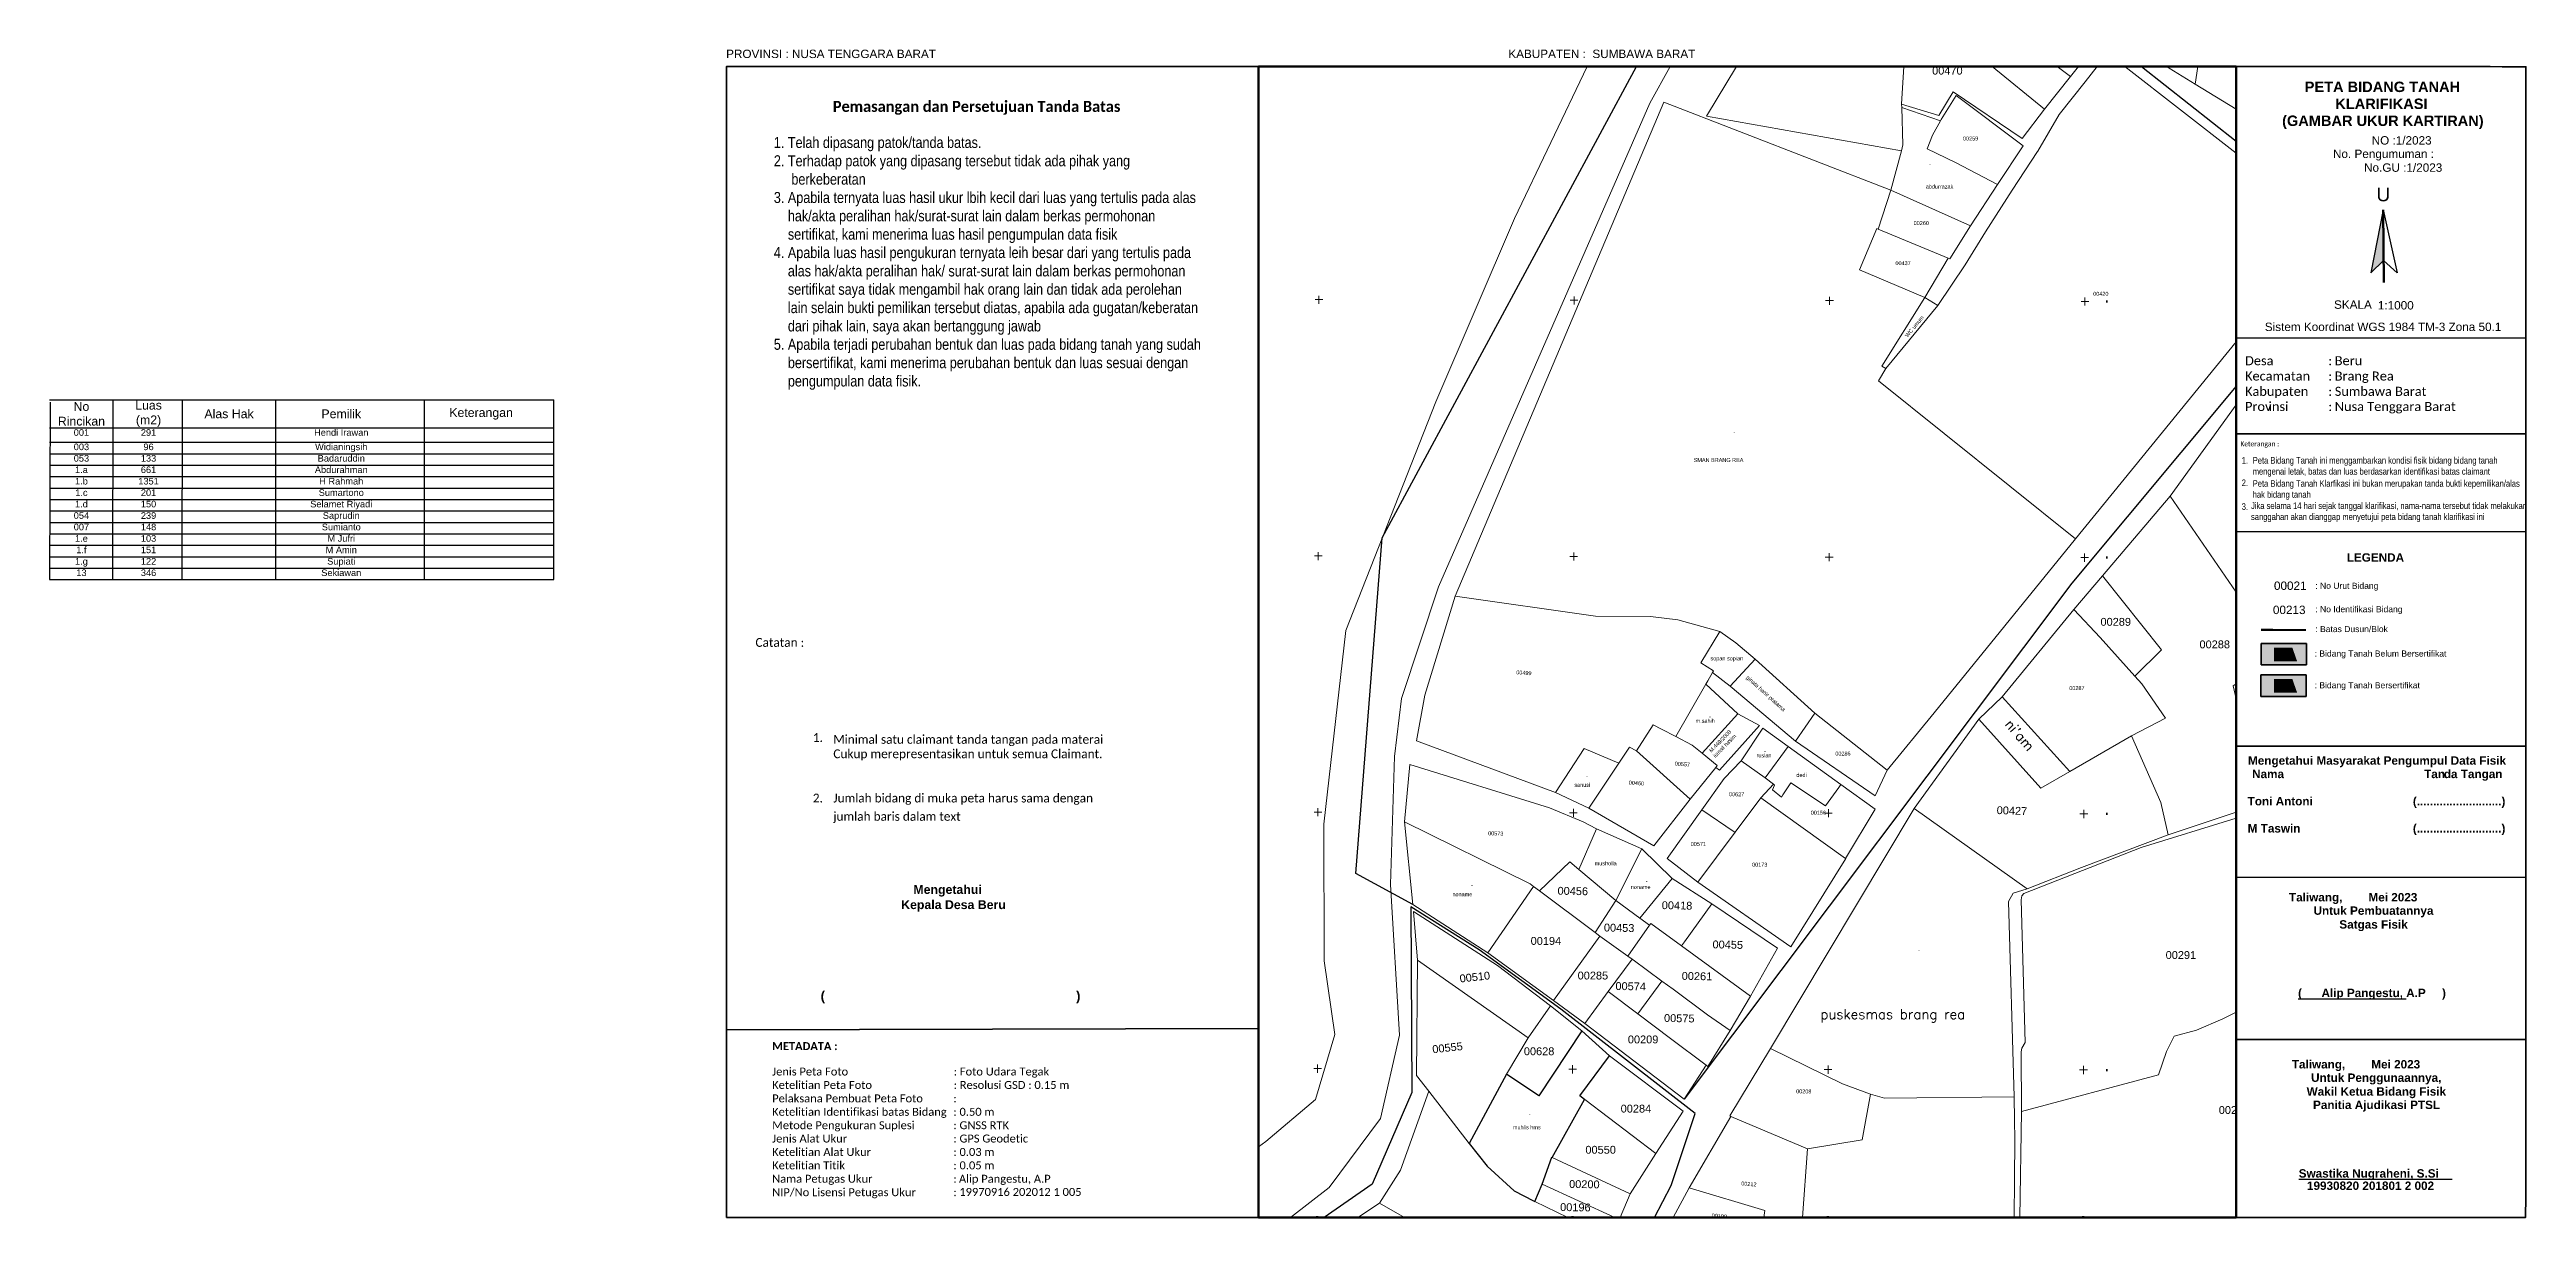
# Paper-space layout 'PB A3' of a CAD drawing. Header units: metres. Extents: x -154 to 409, y 0 to 265.
# The model-space entities are those that its viewports show. They can reach past a viewport. Long polylines and large blocks are cut down to what shows.
import ezdxf
from ezdxf.enums import TextEntityAlignment as Align

# ---------------------------------------------------------------- set-up
doc = ezdxf.new("R2010")
doc.units = ezdxf.units.M
doc.header["$MEASUREMENT"] = 0
for name, color, linetype in [('020100', 7, 'Continuous'), ('030100', 160, 'Continuous'), ('040100', 20, 'Continuous'), ('080201', 7, 'Continuous'), ('Bidang sudah ada Hak', 200, 'Continuous'), ('BINGKAI', 7, 'Continuous'), ('Layers', 7, 'Continuous'), ('Other', 7, 'Continuous'), ('tn_lai', 7, 'Continuous'), ('tn_rincikan', 7, 'Continuous')]:
    doc.layers.add(name, color=color, linetype=linetype)
doc.styles.add('10', font='arialbd.ttf', dxfattribs={"height": 1})
doc.styles.add('11', font='arial.ttf', dxfattribs={"height": 1})
doc.styles.add('12', font='arial.ttf', dxfattribs={"height": 1})
doc.styles.add('138', font='calibri.ttf', dxfattribs={"height": 1})
doc.styles.add('14', font='arial.ttf', dxfattribs={"height": 1})
doc.styles.add('140', font='calibri.ttf', dxfattribs={"height": 1})
doc.styles.add('142', font='calibri.ttf', dxfattribs={"height": 1})
doc.styles.add('143', font='calibri.ttf', dxfattribs={"height": 1})
doc.styles.add('146', font='calibri.ttf', dxfattribs={"height": 1})
doc.styles.add('148', font='calibri.ttf', dxfattribs={"height": 1})
doc.styles.add('15', font='arial.ttf', dxfattribs={"height": 1})
doc.styles.add('150', font='calibri.ttf', dxfattribs={"height": 1})
doc.styles.add('155', font='arial.ttf', dxfattribs={"height": 1})
doc.styles.add('156', font='arial.ttf', dxfattribs={"height": 1})
doc.styles.add('157', font='arial.ttf', dxfattribs={"height": 1})
doc.styles.add('158', font='arial.ttf', dxfattribs={"height": 1})
doc.styles.add('159', font='arialbd.ttf', dxfattribs={"height": 1})
doc.styles.add('16', font='arial.ttf', dxfattribs={"height": 1})
doc.styles.add('160', font='arialbd.ttf', dxfattribs={"height": 1})
doc.styles.add('161', font='arialbd.ttf', dxfattribs={"height": 1})
doc.styles.add('162', font='arialbd.ttf', dxfattribs={"height": 1})
doc.styles.add('163', font='arialbd.ttf', dxfattribs={"height": 1})
doc.styles.add('164', font='arialbd.ttf', dxfattribs={"height": 1})
doc.styles.add('165', font='arialbd.ttf', dxfattribs={"height": 1})
doc.styles.add('168', font='arialbd.ttf', dxfattribs={"height": 1})
doc.styles.add('169', font='arialbd.ttf', dxfattribs={"height": 1})
doc.styles.add('170', font='arialbd.ttf', dxfattribs={"height": 1})
doc.styles.add('171', font='arialbd.ttf', dxfattribs={"height": 1})
doc.styles.add('172', font='arialbd.ttf', dxfattribs={"height": 1})
doc.styles.add('173', font='arialbd.ttf', dxfattribs={"height": 1})
doc.styles.add('174', font='arialbd.ttf', dxfattribs={"height": 1})
doc.styles.add('175', font='calibrib.ttf', dxfattribs={"height": 1})
doc.styles.add('177', font='calibri.ttf', dxfattribs={"height": 1})
doc.styles.add('182', font='calibri.ttf', dxfattribs={"height": 1})
doc.styles.add('184', font='calibri.ttf', dxfattribs={"height": 1})
doc.styles.add('188', font='calibri.ttf', dxfattribs={"height": 1})
doc.styles.add('190', font='calibri.ttf', dxfattribs={"height": 1})
doc.styles.add('193', font='calibri.ttf', dxfattribs={"height": 1})
doc.styles.add('195', font='calibri.ttf', dxfattribs={"height": 1})
doc.styles.add('197', font='calibri.ttf', dxfattribs={"height": 1})
doc.styles.add('199', font='calibri.ttf', dxfattribs={"height": 1})
doc.styles.add('202', font='calibri.ttf', dxfattribs={"height": 1})
doc.styles.add('203', font='calibri.ttf', dxfattribs={"height": 1})
doc.styles.add('205', font='calibri.ttf', dxfattribs={"height": 1})
doc.styles.add('210', font='calibri.ttf', dxfattribs={"height": 1})
doc.styles.add('212', font='calibri.ttf', dxfattribs={"height": 1})
doc.styles.add('216', font='calibri.ttf', dxfattribs={"height": 1})
doc.styles.add('218', font='calibri.ttf', dxfattribs={"height": 1})
doc.styles.add('223', font='calibri.ttf', dxfattribs={"height": 1})
doc.styles.add('225', font='calibri.ttf', dxfattribs={"height": 1})
doc.styles.add('229', font='calibri.ttf', dxfattribs={"height": 1})
doc.styles.add('231', font='calibri.ttf', dxfattribs={"height": 1})
doc.styles.add('233', font='calibri.ttf', dxfattribs={"height": 1})
doc.styles.add('237', font='calibri.ttf', dxfattribs={"height": 1})
doc.styles.add('24', font='calibri.ttf', dxfattribs={"height": 1})
doc.styles.add('240', font='arialbd.ttf', dxfattribs={"height": 1})
doc.styles.add('242', font='arialbd.ttf', dxfattribs={"height": 1})
doc.styles.add('243', font='arialbd.ttf', dxfattribs={"height": 1})
doc.styles.add('27', font='calibri.ttf', dxfattribs={"height": 1})
doc.styles.add('29', font='calibri.ttf', dxfattribs={"height": 1})
doc.styles.add('31', font='calibri.ttf', dxfattribs={"height": 1})
doc.styles.add('33', font='calibri.ttf', dxfattribs={"height": 1})
doc.styles.add('35', font='calibri.ttf', dxfattribs={"height": 1})
doc.styles.add('37', font='calibri.ttf', dxfattribs={"height": 1})
doc.styles.add('39', font='calibri.ttf', dxfattribs={"height": 1})
doc.styles.add('41', font='calibri.ttf', dxfattribs={"height": 1})
doc.styles.add('43', font='calibri.ttf', dxfattribs={"height": 1})
doc.styles.add('44', font='calibri.ttf', dxfattribs={"height": 1})
doc.styles.add('47', font='calibri.ttf', dxfattribs={"height": 1})
doc.styles.add('49', font='calibri.ttf', dxfattribs={"height": 1})
doc.styles.add('51', font='calibri.ttf', dxfattribs={"height": 1})
doc.styles.add('8', font='arialbd.ttf', dxfattribs={"height": 1})
doc.styles.add('83', font='arial.ttf', dxfattribs={"height": 1})
doc.styles.add('84', font='arial.ttf', dxfattribs={"height": 1})
doc.styles.add('85', font='arialbd.ttf', dxfattribs={"height": 1})
doc.styles.add('86', font='arial.ttf', dxfattribs={"height": 1})
doc.styles.add('87', font='arial.ttf', dxfattribs={"height": 1})
doc.styles.add('88', font='arial.ttf', dxfattribs={"height": 1})
doc.styles.add('89', font='arial.ttf', dxfattribs={"height": 1})
doc.styles.add('9', font='arialbd.ttf', dxfattribs={"height": 1})
doc.styles.add('90', font='arialbd.ttf', dxfattribs={"height": 1})
doc.styles.add('91', font='arialbd.ttf', dxfattribs={"height": 1})
doc.styles.add('92', font='arialbd.ttf', dxfattribs={"height": 1})
doc.styles.add('93', font='arialbd.ttf', dxfattribs={"height": 1})
doc.styles.add('94', font='calibrib.ttf', dxfattribs={"height": 1})
doc.styles.add('romanc', font='romanc.shx')
doc.styles.get("Standard").update_dxf_attribs({"font": 'arial.ttf'})
doc.styles.add('STYLE5', font='arial.ttf')

psp = doc.layouts.new('PB A3')

# ---------------------------------------------------------------- texts
at = {"oblique": 0, "width": 1.015632}
for s, height, style, p in [('Kecamatan', 2.058, '31', (344.85, 190.19)), ('Desa', 2.058, '24', (344.85, 193.67)), (':', 2.06, '27', (363.77, 193.67)), (':', 2.06, '33', (363.77, 190.19)), ('Beru', 2.058, '29', (365.22, 193.67)), ('Brang Rea', 2.058, '35', (365.22, 190.19)), ('Kabupaten', 2.058, '37', (344.85, 186.71)), (':', 2.06, '39', (363.77, 186.71)), ('Sumbawa Barat', 2.0576, '41', (365.22, 186.71)), ('Prov', 2.058, '43', (344.85, 183.27)), ('insi', 2.058, '44', (350.21, 183.27)), (':', 2.06, '47', (363.77, 183.27)), ('Nusa Tenggara Barat', 2.0576, '49', (365.22, 183.27))]:
    psp.add_text(s, height=height, dxfattribs=dict(at, style=style)).set_placement(p)
for s, insert, char_height, width, attachment_point in [('{\\fArial Narrow|b0|i0|c0|p34;1. Telah dipasang patok/tanda batas.\\P2. Terhadap patok yang dipasang tersebut tidak ada pihak yang  \\P     berkeberatan\\P3. Apabila ternyata luas hasil ukur lbih kecil dari luas yang tertulis pada alas \\P    hak/akta peralihan hak/surat-surat lain dalam berkas permohonan    \\P    sertifikat, kami menerima luas hasil pengumpulan data fisik\\P4. Apabila luas hasil pengukuran ternyata leih besar dari yang tertulis pada \\P    alas hak/akta peralihan hak/ surat-surat lain dalam berkas permohonan \\P    sertifikat saya tidak mengambil hak orang lain dan tidak ada perolehan \\P    lain selain bukti pemilikan tersebut diatas, apabila ada gugatan/keberatan \\P    dari pihak lain, saya akan bertanggung jawab\\P5. Apabila terjadi perubahan bentuk dan luas pada bidang tanah yang sudah \\P    bersertifikat, kami menerima perubahan bentuk dan luas sesuai dengan \\P    pengumpulan data fisik.\\P  }', (10.8, 245.52), 2.5, 97.3877, 1), ('No Rincikan', (-146.42, 182.62), 2, 14.0698, 5), ('Luas\\P(m2)', (-131.18, 182.62), 2, 15.6295, 5), ('Alas Hak', (-112.9, 182.62), 2, 20.1179, 5), ('Pemilik', (-87.42, 182.62), 2, 30.0529, 5), ('Keterangan', (-55.67, 182.62), 2, 32.6446, 5), ('001', (-146.42, 179.14), 1.5, 13.8698, 2), ('003', (-146.42, 175.88), 1.5, 13.8698, 2), ('291', (-131.18, 179.14), 1.5, 15.4295, 2), ('96', (-131.18, 175.88), 1.5, 15.4295, 2), ('Hendi Irawan', (-87.42, 179.14), 1.5, 29.8529, 2), ('Widianingsih', (-87.42, 175.88), 1.5, 29.8529, 2), ('053', (-146.42, 173.28), 1.5, 13.8698, 2), ('1.a', (-146.42, 170.68), 1.5, 13.8698, 2), ('661', (-131.18, 170.68), 1.5, 15.4295, 2), ('133', (-131.18, 173.28), 1.5, 15.4295, 2), ('Abdurahman', (-87.42, 170.68), 1.5, 29.8529, 2), ('Badaruddin', (-87.42, 173.28), 1.5, 29.8529, 2), ('{\\fArial Narrow|b0|i0|c0|p34;1.}', (344.1, 172.81), 1.5, 62.798, 1), ('{\\fArial Narrow|b0|i0|c0|p34;Peta Bidang Tanah ini menggambarkan kondisi fisik bidang bidang tanah mengenai letak, batas dan luas berdasarkan identifikasi batas claimant  }', (346.59, 172.81), 1.5, 62.798, 1), ('1.b', (-146.42, 168.08), 1.5, 13.8698, 2), ('1.c', (-146.42, 165.48), 1.5, 13.8698, 2), ('1351', (-131.18, 168.08), 1.5, 15.4295, 2), ('201', (-131.18, 165.48), 1.5, 15.4295, 2), ('Sumartono', (-87.42, 165.48), 1.5, 29.8529, 2), ('H Rahmah', (-87.42, 168.08), 1.5, 29.8529, 2), ('{\\fArial Narrow|b0|i0|c0|p34;2.}', (344.1, 167.71), 1.5, 62.798, 1), ('{\\fArial Narrow|b0|i0|c0|p34;Peta Bidang Tanah Klarfikasi ini bukan merupakan tanda bukti kepemilikan/alas hak bidang tanah }', (346.59, 167.56), 1.5, 62.798, 1), ('054', (-146.42, 160.28), 1.5, 13.8698, 2), ('007', (-146.42, 157.68), 1.5, 13.8698, 2), ('1.d', (-146.42, 162.88), 1.5, 13.8698, 2), ('239', (-131.18, 160.28), 1.5, 15.4295, 2), ('150', (-131.18, 162.88), 1.5, 15.4295, 2), ('148', (-131.18, 157.68), 1.5, 15.4295, 2), ('Selamet Riyadi', (-87.42, 162.88), 1.5, 29.8529, 2), ('Sumianto', (-87.42, 157.68), 1.5, 29.8529, 2), ('Saprudin', (-87.42, 160.28), 1.5, 29.8529, 2), ('{\\fArial Narrow|b0|i0|c0|p34;3.}', (344.1, 162.31), 1.5, 62.798, 1), ('{\\fArial Narrow|b0|i0|c0|p34;Jika selama 14 hari sejak tanggal klarifikasi, nama-nama tersebut tidak melakukan sanggahan akan dianggap menyetujui peta bidang tanah klarifikasi ini}', (346.21, 162.51), 1.5, 62.798, 1), ('1.e', (-146.42, 155.08), 1.5, 13.8698, 2), ('1.f', (-146.42, 152.48), 1.5, 13.8698, 2), ('103', (-131.18, 155.08), 1.5, 15.4295, 2), ('151', (-131.18, 152.48), 1.5, 15.4295, 2), ('M Amin', (-87.42, 152.48), 1.5, 29.8529, 2), ('M Jufri', (-87.42, 155.08), 1.5, 29.8529, 2), ('1.g', (-146.42, 149.88), 1.5, 13.8698, 2), ('13', (-146.42, 147.28), 1.5, 13.8698, 2), ('346', (-131.18, 147.28), 1.5, 15.4295, 2), ('122', (-131.18, 149.88), 1.5, 15.4295, 2), ('Sekiawan', (-87.42, 147.28), 1.5, 29.8529, 2), ('Supiati', (-87.42, 149.88), 1.5, 29.8529, 2)]:
    psp.add_mtext(s, dxfattribs=dict(insert=insert, char_height=char_height, width=width, attachment_point=attachment_point))
at = {"layer": 'Other', "oblique": 0}
for s, height, style, width, p in [('PROVINSI : NUSA TENGGARA BARAT', 1.906, '155', 1.000029, (-0.03, 263.44)), ('KABUPATEN :  SUMBAWA BARAT', 1.906, '156', 1.000029, (177.58, 263.44)), ('Pemasangan dan Persetujuan Tanda Batas', 2.5, '94', 0.96237, (24.2, 251.21)), ('PETA BIDANG TANAH ', 2.3681, '8', 1.000029, (358.4, 255.72)), ('KLARIFIKASI ', 2.3681, '9', 1.000029, (365.34, 251.87)), ('(GAMBAR UKUR KARTIRAN)', 2.3681, '10', 1.000029, (353.27, 248.02)), ('No. Pengumuman : ', 1.906, '15', 1.000029, (364.82, 240.74)), ('NO :1/2023 ', 1.906, '14', 1.000029, (373.6, 243.79)), ('No.GU :1/2023', 1.906, '16', 1.000029, (371.88, 237.61)), ('SKALA', 1.906, '12', 1.000029, (365.06, 206.49)), ('1:1000', 1.906, '11', 1.000029, (375.01, 206.33)), ('Sistem Koordinat WGS 1984 TM-3 Zona 50.1', 1.906, '84', 1.000029, (349.34, 201.44)), ('Keterangan :', 1.1296, '51', 0.966365, (343.8, 175.25)), ('LEGENDA', 1.906, '85', 1.000029, (367.95, 149.05)), (': No Urut Bidang', 1.3862, '83', 1.000028, (360.81, 142.88)), (': No Identifikasi Bidang', 1.3862, '158', 1.000028, (360.81, 137.56)), ('Catatan :', 2, '138', 0.969864, (6.63, 129.71)), (': Batas Dusun/Blok', 1.3862, '157', 1.000028, (360.81, 133.05)), (': Bidang Tanah Belum Bersertifikat', 1.3862, '88', 1.000028, (360.65, 127.49)), (': Bidang Tanah Bersertifikat', 1.3862, '89', 1.000028, (360.65, 120.29)), ('1.', 2, '140', 0.969864, (19.65, 108.1)), ('Minimal satu claimant tanda tangan pada materai ', 2, '142', 0.969864, (24.31, 107.69)), ('Cukup merepresentasikan untuk semua Claimant.', 2, '143', 0.969864, (24.31, 104.41)), ('Mengetahui Masyarakat Pengumpul Data Fisik', 1.906, '159', 1.000029, (345.53, 102.93)), ('Nama                                           Tan', 1.906, '160', 1.000029, (346.45, 99.88)), ('da Tangan', 1.906, '161', 1.000029, (389.99, 99.88)), ('2.', 2, '146', 0.969864, (19.65, 94.36)), ('Jumlah bidang di muka peta harus sama dengan', 2, '148', 0.969864, (24.31, 94.36)), ('Toni Antoni', 1.906, '162', 1.000029, (345.45, 93.7)), (' (..........................)', 1.906, '163', 1.000029, (382.22, 93.7)), ('jumlah baris dalam text', 2, '150', 0.969864, (24.31, 90.2)), ('M Taswin', 1.906, '164', 1.000029, (345.45, 87.53)), (' (..........................)', 1.906, '165', 1.000029, (382.22, 87.53)), ('Mengetahui ', 2, '90', 1.000029, (42.49, 73.59)), ('Taliwang,        Mei 2023', 1.906, '172', 1.000029, (354.83, 71.88)), ('Kepala Desa Beru', 2, '91', 1.000029, (39.72, 70.14)), ('Untuk Pembuatannya', 1.906, '173', 1.000029, (360.41, 68.84)), ('Satgas Fisik', 1.906, '174', 1.000029, (366.26, 65.71)), ('(                                                 ', 2.137, '92', 1.000029, (21.43, 49.37)), ('                    )', 2.137, '93', 1.000029, (62.83, 49.37)), ('(      Alip Pangestu, A.P     )', 1.906, '240', 1.000029, (356.89, 50.15)), ('METADATA :', 1.803, '175', 1.007756, (10.42, 38.11)), ('Jenis Peta Foto', 1.8031, '177', 1.007756, (10.42, 32.34)), (': Foto Udara Tegak', 1.8031, '182', 1.007756, (51.64, 32.34)), ('Taliwang,        Mei 2023', 1.906, '168', 1.000029, (355.47, 33.94)), ('Ketelitian Peta Foto      ', 1.8031, '184', 1.007756, (10.42, 29.29)), ('Pelaksana Pembuat Peta Foto', 1.8031, '190', 1.007756, (10.42, 26.24)), (': Resolusi GSD : 0.15 m    ', 1.8031, '188', 1.007756, (51.62, 29.29)), ('Wakil Ketua Bidang Fisik', 1.906, '170', 1.000029, (358.84, 27.76)), ('Untuk Penggunaannya,', 1.906, '169', 1.000029, (359.85, 30.89)), ('Ketelitian Identifikasi batas Bidang', 1.8031, '195', 1.007756, (10.42, 23.19)), (': ', 1.803, '193', 1.007756, (51.56, 26.24)), (': 0.50 m', 1.803, '197', 1.007756, (51.56, 23.19)), ('Panitia Ajudikasi PTSL', 1.906, '171', 1.000029, (360.29, 24.72)), ('Jenis Alat Ukur', 1.8031, '205', 1.007756, (10.42, 17.12)), ('Metode Pengukuran Suplesi', 1.8031, '199', 1.007756, (10.42, 20.14)), (': GN', 1.803, '202', 1.007756, (51.56, 20.14)), (': GPS Geodetic', 1.8031, '210', 1.007756, (51.56, 17.12)), ('SS RTK', 1.803, '203', 1.007756, (56.56, 20.14)), ('Ketelitian Alat Ukur', 1.8031, '212', 1.007756, (10.42, 14.07)), ('Ketelitian Titik', 1.8031, '218', 1.007756, (10.42, 11.03)), (': 0.03 m', 1.803, '216', 1.007756, (51.56, 14.07)), (': 0.05 m', 1.803, '223', 1.007756, (51.56, 11.03)), ('Nama Petugas Ukur', 1.8031, '225', 1.007756, (10.42, 7.98)), ('NIP/No Lisensi Petugas Ukur', 1.8031, '233', 1.007756, (10.42, 4.93)), (':', 1.8, '229', 1.007756, (51.56, 7.98)), (': ', 1.803, '237', 1.007756, (51.56, 4.93)), ('Alip Pangestu, A.P', 1.8031, '231', 1.007756, (52.83, 7.98)), ('19970916 202012 1 005', 1.8031, '231', 1.007756, (52.91, 4.99)), ('Swastika Nugraheni, S.Si', 1.906, '242', 1.000029, (357.04, 9.15)), ('19930820 201801 2 002', 1.906, '243', 1.000029, (358.91, 6.35))]:
    psp.add_text(s, height=height, dxfattribs=dict(at, style=style, width=width)).set_placement(p)
at = {"layer": 'Other', "color": 40, "style": '86', "oblique": 0, "width": 1.000029}
psp.add_text('00021', height=1.906, dxfattribs=at).set_placement((351.42, 142.64))
at = {"layer": 'Other', "color": 222, "style": '87', "oblique": 0, "width": 1.000029}
psp.add_text('00213', height=1.906, dxfattribs=at).set_placement((351.18, 137.15))

msp = doc.modelspace()

# ---------------------------------------------------------------- texts
at = {"layer": '080201', "color": 6, "lineweight": 9}
for s, rotation, p in [('00193', 356.66, (354827.63, 534583.34, 55.2)), ('00427', 357.94, (354826.48, 534391.1)), ('00456', 358.8901, (354714.67, 534370.62)), ('00418', 358.85956, (354741.21, 534366.95)), ('00453', 358.8901, (354726.47, 534361.25)), ('00455', 358.85956, (354754.13, 534356.96)), ('00510', 6.28, (354689.85, 534348.73, 58.87)), ('00261', 358.85956, (354746.29, 534348.94)), ('00574', 358.85956, (354729.41, 534346.36)), ('00575', 358.85956, (354741.78, 534338.21)), ('00555', 6.28, (354682.9, 534330.71, 58.87)), ('00200', 359.15681, (354717.62, 534295.94, 58.87)), ('00561', 6.28, (354691.79, 534285.27, 58.87)), ('00196', 359.15681, (354715.33, 534290.06, 58.87))]:
    msp.add_text(s, height=2, rotation=rotation, dxfattribs=at).set_placement(p, align=Align.CENTER)
for s, p in [('00470', (354810.07, 534579.59, 55.2)), ('00289', (354852.94, 534439.19)), ('00288', (354878.15, 534433.45)), ('00194', (354707.84, 534357.91)), ('00291', (354869.53, 534354.32)), ('00285', (354719.8, 534349.09)), ('00628', (354706.11, 534329.8)), ('00209', (354732.59, 534332.82)), ('00284', (354730.76, 534315.19, 58.87)), ('00290', (354883.06, 534314.84)), ('00550', (354721.78, 534304.71, 58.87))]:
    msp.add_text(s, height=2, dxfattribs=at).set_placement(p, align=Align.CENTER)
at = {"layer": '080201', "lineweight": 9}
for s, p in [('00259', (354815.99, 534562.8, 55.2)), ('-', (354805.68, 534556.22)), ('00420', (354849.14, 534523.25)), ('-', (354800.3, 534513.82)), ('-', (354755.81, 534488.02)), ('-', (354754.46, 534430.82)), ('-', (354765.78, 534420.3)), ('00287', (354843.05, 534422.8)), ('-', (354749.61, 534415.57)), ('-', (354754.38, 534409.62)), ('-', (354763.6, 534406.81)), ('00286', (354783.48, 534406.12)), ('-', (354828.92, 534409.51)), ('-', (354718.28, 534400.39)), ('-', (354771.95, 534400.93)), ('00627', (354756.4, 534395.76, 59.93)), ('00156', (354777.22, 534391.07, 59.93)), ('00571', (354746.65, 534383.1, 59.93)), ('-', (354723.53, 534378.38)), ('00173', (354762.28, 534377.83, 59.93)), ('-', (354689.06, 534372.69)), ('-', (354733.46, 534373.61)), ('-', (354802.84, 534355.99)), ('00208', (354773.5, 534320.08)), ('-', (354703.74, 534314.41))]:
    msp.add_text(s, height=1, dxfattribs=at).set_placement(p, align=Align.CENTER)
for s, rotation, p in [('00260', 359.88205, (354803.42, 534541.26, 55.2)), ('00437', 359.88205, (354798.79, 534531.05, 55.2)), ('00499', 355.90567, (354702.2, 534426.72, 61.04)), ('00557', 355.90567, (354742.55, 534403.44, 61.04)), ('00460', 355.90567, (354730.84, 534398.62, 61.04)), ('00573', 358.8901, (354695.06, 534385.78)), ('00212', 355.4212, (354759.49, 534296.5)), ('00199', 355.4212, (354751.95, 534288.33))]:
    msp.add_text(s, height=1, rotation=rotation, dxfattribs=at).set_placement(p, align=Align.CENTER)
at = {"layer": 'tn_lai', "lineweight": 9}
for s, p in [('abdurrazak', (354804.59, 534550.56)), ('SMAN BRANG REA', (354745.48, 534480.91)), ('sopan sopian', (354749.75, 534430.38)), ('m.sahih', (354745.96, 534414.47)), ('ruslan', (354761.48, 534405.65)), ('dedi', (354771.61, 534400.68)), ('sanusi', (354715.09, 534398.16)), ('musholla', (354720.26, 534378.17)), ('noname', (354684.05, 534370.3)), ('noname', (354729.44, 534372.15)), ('muhlis hms', (354699.44, 534310.94))]:
    msp.add_text(s, height=1, dxfattribs=at).set_placement(p)
for s, rotation, p in [('WC umum', 50.66937, (354799.98, 534512.57)), ('ginata hanir pratama', 318.05464, (354758.74, 534425.86)), ('M.449/2008', 45.57396, (354749.97, 534406.8)), ('ismail hasim', 45.57396, (354750.99, 534405.49))]:
    msp.add_text(s, height=1, rotation=rotation, dxfattribs=at).set_placement(p)
msp.add_text('SDN 2 BERU', height=4, dxfattribs=at).set_placement((354900.49, 534464.68), align=Align.CENTER)
at = {"layer": 'tn_lai', "lineweight": 9, "style": 'romanc'}
msp.add_text("ni'am", height=2.5, rotation=310.6216, dxfattribs=at).set_placement((354824.56, 534414.02))
msp.add_text('puskesmas brang rea', height=2.5, dxfattribs=at).set_placement((354777.73, 534338.99))

# ---------------------------------------------------------------- blocks, each defined once
blk = doc.blocks.new('A$C275445B2')
blk.add_hatch(color=256).paths.add_polyline_path([(2.84, 16.52), (0, 2.16), (2.93, 5.01)])
for p, q in [((2.84, 16.52), (0, 2.16)), ((2.84, 16.52), (5.99, 2.16)), ((0, 2.16), (2.87, 4.95)), ((5.99, 2.16), (2.87, 4.95))]:
    blk.add_line(p, q)
at = {"linetype": 'Continuous', "lineweight": 53}
blk.add_line((2.97, 0), (2.84, 16.52), dxfattribs=at)
at = {"color": 7, "style": 'STYLE5'}
blk.add_text('U', height=3.12, dxfattribs=at).set_placement((2.84, 18.43), align=Align.CENTER)

# ---------------------------------------------------------------- linework, layer by layer
at = {"lineweight": 9, "elevation": 58.87}
for points in [[(354716.97, 534335.99), (354724.04, 534329.6)], [(354705, 534292.56), (354704.72, 534292.7), (354699.75, 534295.25), (354692.88, 534301.5), (354688.34, 534307.35)]]:
    msp.add_lwpolyline(points, dxfattribs=at)
at = {"layer": '020100', "lineweight": 9}
for points, elevation in [([(354858.38, 534587), (354866.57, 534581.2)], 55.25), ([(354795.69, 534550.13), (354737.89, 534572.58), (354684.75, 534446.77)], 56.38), ([(354798.35, 534560.14), (354798.75, 534561.66), (354798.5, 534571.17)], 55.2), ([(354798.4, 534572.09), (354798.5, 534571.17)], 55.2), ([(354798.5, 534571.17), (354808.32, 534567.78)], 55.2), ([(354795.69, 534550.13), (354798.35, 534560.14)], 55.2), ([(354794.77, 534402.38), (354806.68, 534417.04), (354842.73, 534461.31)], 54.88), ([(354750.28, 534427.29), (354750.5, 534427.69), (354747.33, 534429.71), (354752.1, 534437.75)], 61.04), ([(354761.13, 534430.65), (354756.2, 534434.88), (354752.1, 534437.75)], 56.38), ([(354748.55, 534424.29), (354749.05, 534425.16), (354750.28, 534427.29)], 61.04), ([(354754.79, 534423.8), (354750.28, 534427.29)], 56.38), ([(354761.13, 534430.65), (354754.79, 534423.8)], 56.38), ([(354761.13, 534430.65), (354776.32, 534416.96)], 58.17), ([(354740.89, 534410.96), (354748.55, 534424.29)], 61.04), ([(354756.72, 534416.72), (354748.55, 534424.29)], 61.04), ([(354771.39, 534409.82), (354754.79, 534423.8)], 58.17), ([(354747.62, 534406.74), (354756.72, 534416.72)], 59.99), ([(354756.72, 534416.72), (354762.23, 534413.76), (354752.03, 534402.44), (354751.08, 534403.12)], 59.99), ([(354757.54, 534404.8), (354763.09, 534413.08), (354769.51, 534408.43)], 59.93), ([(354726.43, 534404.18), (354717.57, 534407.96), (354710.32, 534396.76)], 61.04), ([(354769.51, 534408.43), (354763.63, 534400.46)], 59.93), ([(354769.51, 534408.43), (354782.96, 534398.74)], 59.93), ([(354763.63, 534400.46), (354757.54, 534404.8)], 59.93), ([(354765.76, 534398.86), (354763.63, 534400.46)], 59.93), ([(354718.78, 534392.72), (354710.32, 534396.76)], 61.04), ([(354732.28, 534382.4), (354720.72, 534387.46)], 59.69), ([(354732.28, 534382.4), (354725.68, 534369.19)], 59.69), ([(354732.28, 534382.4), (354739.99, 534374.8)], 59.69)]:
    msp.add_lwpolyline(points, dxfattribs=dict(at, elevation=elevation))
for points in [[(354804.29, 534522.8), (354793.37, 534505.33), (354794.44, 534504.72)], [(354807.6, 534520.73), (354804.29, 534522.8)], [(354866.83, 534472.23), (354899.02, 534516.81)], [(354818.09, 534415.39), (354824.01, 534421.07)], [(354671.87, 534389.27), (354673.95, 534368.2), (354693.08, 534355.9)], [(354801.6, 534392.67), (354765.04, 534331.51)], [(354801.6, 534392.67), (354765.04, 534331.51)], [(354827.06, 534319.18), (354825.65, 534368.99), (354826.84, 534371.11), (354830.35, 534372.22)], [(354728.74, 534355.02), (354729.78, 534354.29)], [(354827.06, 534319.18), (354794.03, 534318.84), (354790.52, 534319.9)], [(354835.47, 534259.4), (354833.58, 534263.57), (354828.22, 534275.48), (354826.63, 534278.15), (354826.41, 534279.4), (354827.03, 534281.42), (354827.1, 534286.04), (354827.12, 534298.13), (354827.22, 534308.22), (354827.14, 534313.35), (354827.06, 534319.18)]]:
    msp.add_lwpolyline(points, dxfattribs=at)
at = {"layer": '030100', "lineweight": 9}
for points in [[(354756.07, 534664.67), (354723.49, 534592.36), (354699.87, 534542.93), (354679.78, 534496.27), (354656.86, 534437.96), (354651.3, 534388.69), (354651.37, 534353.81), (354654.13, 534335.06), (354649.16, 534318.54), (354636.52, 534307.8), (354614.46, 534291.6), (354563.96, 534272), (354527.69, 534256.73)], [(354780.98, 534650.52), (354752.34, 534605.05), (354734.31, 534572.27), (354680.51, 534449.12), (354671.06, 534420.64), (354669.26, 534405.91), (354668.23, 534373.26), (354670.53, 534334.88), (354665.76, 534313.71), (354652.69, 534296.1), (354634.74, 534282.25), (354589.39, 534258.72), (354535.51, 534238.53)]]:
    msp.add_lwpolyline(points, dxfattribs=at)
at = {"layer": '040100'}
msp.add_lwpolyline([(354673.95, 534368.2), (354659.41, 534376.1), (354666.15, 534461.57), (354737.71, 534594.22), (354775.22, 534658.77), (354811.77, 534631.53), (354822.93, 534614.25), (354850.98, 534588.39), (354911.22, 534540.74), (354907.22, 534528.53), (354841.78, 534450.01), (354743.05, 534318.6)], dxfattribs=at)
msp.add_lwpolyline([(354717.65, 534318.56), (354716.45, 534319.47), (354724.04, 534329.6), (354716.97, 534335.99), (354706.03, 534319.42), (354697.77, 534324.93), (354688.34, 534307.35), (354692.88, 534301.5), (354699.75, 534295.25), (354704.72, 534292.7), (354705, 534292.56), (354706.85, 534296.93), (354709.34, 534303.81), (354709.45, 534303.76)], close=True, dxfattribs=at)
at = {"layer": 'Bidang sudah ada Hak', "lineweight": 9}
for points, elevation in [([(354816.46, 534594.28), (354810.82, 534596.08), (354783.35, 534625.91), (354748.72, 534569.02), (354798.35, 534560.14)], 55.2), ([(354841.44, 534579.13), (354847.25, 534586.46), (354848.18, 534587.64), (354833.37, 534601.05)], 55.2), ([(354870.31, 534600.24), (354866.57, 534581.2)], 55.74), ([(354876.41, 534599.25), (354873.16, 534577.13)], 55.74), ([(354810.64, 534590.47), (354809.28, 534589.45), (354799.01, 534581.78), (354798.4, 534572.09)], 55.2), ([(354810.64, 534590.47), (354834.82, 534570.82)], 55.2), ([(354841.44, 534579.13), (354825.07, 534591.3)], 55.2), ([(354834.82, 534570.82), (354841.44, 534579.13)], 55.2), ([(354866.57, 534581.2), (354873.16, 534577.13)], 55.74), ([(354873.16, 534577.13), (354885.3, 534569.78)], 55.74), ([(354798.4, 534572.09), (354807.88, 534569.14), (354811.57, 534575.2), (354829.15, 534563.32), (354834.82, 534570.82)], 55.2), ([(354822.87, 534551.56), (354829.34, 534561.41), (354812.33, 534574.23), (354808.51, 534568.13), (354808.32, 534567.78)], 55.2), ([(354808.32, 534567.78), (354806.32, 534564.15), (354804.91, 534560.71), (354812.16, 534557.22), (354822.87, 534551.56)], 55.2), ([(354822.87, 534551.56), (354815.95, 534541.08), (354795.69, 534550.13)], 55.2), ([(354795.69, 534550.13), (354815.95, 534541.08), (354810.66, 534532.66), (354810.27, 534532.82)], 55.2), ([(354810.27, 534532.82), (354792.48, 534540.23)], 55.2), ([(354804.29, 534522.8), (354810.27, 534532.82)], 55.2), ([(354684.75, 534446.77), (354677.04, 534421.51), (354674.9, 534409.86), (354710.32, 534396.76)], 61.04), ([(354752.1, 534437.75), (354741.4, 534440.71), (354734.44, 534441.59), (354720.44, 534441.61), (354684.75, 534446.77)], 56.38), ([(354740.89, 534410.96), (354737.31, 534412.86), (354735.18, 534413.99), (354730.93, 534407.32)], 61.04), ([(354776.32, 534416.96), (354771.39, 534409.82)], 58.17), ([(354794.77, 534402.38), (354776.32, 534416.96)], 58.17), ([(354730.93, 534407.32), (354729.1, 534408.26), (354726.43, 534404.18)], 61.04), ([(354730.93, 534407.32), (354744.54, 534395.05)], 61.04), ([(354740.89, 534410.96), (354745.09, 534408.8), (354747.62, 534406.74)], 61.04), ([(354751.08, 534403.12), (354751.48, 534403.62), (354747.62, 534406.74)], 61.04), ([(354794.77, 534402.38), (354791.67, 534395.9), (354771.39, 534409.82)], 58.17), ([(354726.43, 534404.18), (354718.78, 534392.72)], 61.04), ([(354744.54, 534395.05), (354751.08, 534403.12)], 61.04), ([(354757.54, 534404.8), (354753.21, 534400.25), (354747.56, 534392.26)], 59.93), ([(354718.78, 534392.72), (354735.3, 534383.1), (354744.54, 534395.05)], 61.04), ([(354762.54, 534395.36), (354756.01, 534386.59)], 59.93), ([(354765.76, 534398.86), (354762.54, 534395.36)], 59.93), ([(354762.54, 534395.36), (354784.14, 534379.94)], 59.93), ([(354782.96, 534398.74), (354782.43, 534398.01), (354779.05, 534393.33), (354770.22, 534399.15), (354768.21, 534396.1), (354767.85, 534395.56), (354765.54, 534397.39), (354766.04, 534398.55), (354765.76, 534398.86)], 59.93), ([(354784.14, 534379.94), (354791.64, 534392.45), (354782.96, 534398.74)], 59.93), ([(354747.56, 534392.26), (354738.74, 534379.9), (354746.55, 534373.9)], 59.93), ([(354747.56, 534392.26), (354755.8, 534386.74), (354756.01, 534386.59)], 59.93), ([(354720.72, 534387.46), (354716.23, 534377.07)], 59.69), ([(354756.01, 534386.59), (354746.55, 534373.9)], 59.93), ([(354746.55, 534373.9), (354770.24, 534357.41), (354784.19, 534379.9), (354784.14, 534379.94)], 59.93), ([(354739.99, 534374.8), (354732.55, 534365.67), (354731.77, 534364.71)], 59.69), ([(354709.05, 534342.39), (354695.52, 534352.67), (354674.12, 534366.42), (354675.13, 534353.97)], 58.87), ([(354675.13, 534353.97), (354674.93, 534324.6), (354678, 534320.65)], 58.87), ([(354675.13, 534353.97), (354703.31, 534334.25)], 58.87), ([(354709.05, 534342.39), (354703.31, 534334.25)], 58.87), ([(354716.97, 534335.99), (354709.05, 534342.39)], 58.87), ([(354697.77, 534324.93), (354706.03, 534319.42), (354716.97, 534335.99)], 58.87), ([(354703.31, 534334.25), (354697.77, 534324.93)], 58.87), ([(354697.77, 534324.93), (354688.34, 534307.35)], 58.87), ([(354717.65, 534318.56), (354716.45, 534319.47), (354724.04, 534329.6)], 58.87), ([(354735.82, 534304.76), (354742.77, 534315.57), (354724.04, 534329.6)], 58.87), ([(354678, 534320.65), (354670.83, 534300.49), (354665.44, 534292.07)], 58.87), ([(354688.34, 534307.35), (354678, 534320.65)], 58.87), ([(354709.45, 534303.76), (354717.65, 534318.56)], 58.87), ([(354717.65, 534318.56), (354717.75, 534318.48), (354735.82, 534304.76)], 58.87), ([(354709.45, 534303.76), (354709.34, 534303.81), (354706.85, 534296.93)], 58.87), ([(354709.45, 534303.76), (354729.28, 534294.52)], 58.87), ([(354729.28, 534294.52), (354735.82, 534304.76)], 58.87), ([(354705, 534292.56), (354706.85, 534296.93)], 58.87), ([(354726.5, 534287.96), (354706.85, 534296.93)], 58.87), ([(354726.5, 534287.96), (354729.28, 534294.52)], 58.87), ([(354665.44, 534292.07), (354647.43, 534280.25), (354646.87, 534279.9)], 58.87), ([(354665.44, 534292.07), (354715.95, 534263.48)], 58.87), ([(354724.01, 534283.29), (354705, 534292.56)], 58.87), ([(354724.01, 534283.29), (354724.47, 534283.16), (354726.5, 534287.96)], 58.87)]:
    msp.add_lwpolyline(points, dxfattribs=dict(at, elevation=elevation))
for points in [[(354842.73, 534461.31), (354905.71, 534538.72), (354903.12, 534544.3), (354850.92, 534585.05), (354845.12, 534577.72), (354838.5, 534569.42), (354833.07, 534560.09), (354833.01, 534560), (354826.55, 534550.15), (354819.8, 534539.53), (354814.56, 534531.14), (354807.6, 534520.73)], [(354792.48, 534540.23), (354795.69, 534550.13)], [(354804.29, 534522.8), (354787.73, 534529.86), (354792.11, 534540.39), (354792.48, 534540.23)], [(354794.44, 534504.72), (354807.6, 534520.73)], [(354794.44, 534504.72), (354792.5, 534501.6), (354842.73, 534461.31)], [(354866.83, 534472.23), (354849.57, 534451.87)], [(354893.43, 534430.95), (354885.3, 534445.31), (354866.83, 534472.23)], [(354849.57, 534451.87), (354842.29, 534443.29)], [(354849.57, 534451.87), (354864.6, 534433.07), (354857.81, 534426.35)], [(354842.29, 534443.29), (354824.01, 534421.07)], [(354857.81, 534426.35), (354848.98, 534436.24), (354842.29, 534443.29)], [(354857.81, 534426.35), (354859.57, 534424.36), (354865.64, 534415.66), (354856.98, 534411.19)], [(354866.26, 534385.91), (354889.91, 534393.77), (354888.11, 534402.03), (354882.8, 534423.9), (354893.43, 534430.95)], [(354824.01, 534421.07), (354841.25, 534402.05)], [(354818.09, 534415.39), (354801.6, 534392.67)], [(354841.25, 534402.05), (354833.87, 534397.81), (354818.09, 534415.39)], [(354841.25, 534402.05), (354856.98, 534411.19)], [(354856.98, 534411.19), (354864.46, 534394.18), (354866.26, 534385.91)], [(354720.72, 534387.46), (354717.3, 534389.23), (354708.73, 534392.79), (354673.18, 534403.86), (354671.87, 534389.27)], [(354671.87, 534389.27), (354703.82, 534373.46), (354704.69, 534372.81)], [(354801.6, 534392.67), (354830.35, 534372.22)], [(354891.29, 534392), (354889.18, 534392.67), (354888.81, 534392.22), (354887.94, 534391.56), (354859.42, 534382.68), (354829.55, 534370.98), (354829.06, 534370.43), (354828.85, 534369.41), (354829.86, 534333.03), (354829.05, 534331.56), (354828.86, 534330.69), (354828.93, 534315.48)], [(354830.35, 534372.22), (354844.18, 534377.59), (354866.26, 534385.91)], [(354706.22, 534371.66), (354713.97, 534379.04), (354716.23, 534377.07)], [(354725.68, 534369.19), (354716.23, 534377.07)], [(354704.69, 534372.81), (354693.08, 534355.9)], [(354704.69, 534372.81), (354706.22, 534371.66)], [(354706.22, 534371.66), (354720.36, 534361.02)], [(354720.36, 534361.02), (354725.68, 534369.19)], [(354731.77, 534364.71), (354725.68, 534369.19)], [(354750.12, 534368.36), (354739.99, 534374.8)], [(354734.24, 534362.9), (354728.74, 534355.02)], [(354734.24, 534362.9), (354731.77, 534364.71)], [(354742.39, 534357.62), (354734.55, 534363.35), (354734.24, 534362.9)], [(354750.12, 534368.36), (354743.13, 534358.64), (354742.39, 534357.62)], [(354759.92, 534344.82), (354766.84, 534357.1), (354750.12, 534368.36)], [(354709.8, 534343.7), (354721.56, 534360.16)], [(354720.36, 534361.02), (354721.56, 534360.16)], [(354721.56, 534360.16), (354728.74, 534355.02)], [(354759.92, 534344.82), (354742.39, 534357.62)], [(354915.83, 534357.43), (354880.25, 534339.04), (354873.49, 534336.17), (354867.84, 534334.63), (354865.85, 534330.74), (354863.86, 534324.82), (354828.93, 534315.48)], [(354693.08, 534355.9), (354709.8, 534343.7)], [(354723.72, 534346.05), (354729.78, 534354.29)], [(354729.78, 534354.29), (354730.05, 534354.1), (354737.37, 534348.69)], [(354709.8, 534343.7), (354717.75, 534337.86)], [(354723.72, 534346.05), (354723.68, 534346.01), (354717.75, 534337.86)], [(354723.72, 534346.05), (354731.25, 534340.37)], [(354737.37, 534348.69), (354731.25, 534340.37)], [(354754.73, 534336.11), (354749.02, 534340.12), (354740.23, 534346.58), (354737.37, 534348.69)], [(354754.73, 534336.11), (354759.92, 534344.82)], [(354717.75, 534337.86), (354743.05, 534318.6), (354748.66, 534327.27)], [(354731.25, 534340.37), (354739.6, 534334.09), (354748.66, 534327.27)], [(354748.66, 534327.27), (354749.11, 534326.94), (354754.73, 534336.11)], [(354765.04, 534331.51), (354754.7, 534314.32), (354754.96, 534314.21)], [(354765.04, 534331.51), (354783.34, 534322.52), (354790.52, 534319.9)], [(354790.52, 534319.9), (354788.37, 534308.24), (354774.46, 534305.99)], [(354754.96, 534314.21), (354744.36, 534296.02)], [(354774.46, 534305.99), (354754.96, 534314.21)], [(354828.93, 534315.48), (354828.45, 534280.91), (354828.14, 534279.07), (354829.59, 534276.69), (354831.91, 534271.63)], [(354772.41, 534277.91), (354774.46, 534305.99)], [(354744.36, 534296.02), (354739.07, 534286.26)], [(354744.36, 534296.02), (354763.6, 534290.25), (354762.24, 534280.34)], [(354857.96, 534277.11), (354860.56, 534278.82), (354873.93, 534285.02), (354879.57, 534286.27), (354897.84, 534291.66), (354898.51, 534292.24)]]:
    msp.add_lwpolyline(points, dxfattribs=at)
at = {"layer": 'BINGKAI', "color": 1}
msp.add_lwpolyline([(354652.91, 534142.38), (354688.43, 534192.53), (354714.08, 534247.21), (354739.73, 534296.63), (354745.81, 534314.92), (354711.67, 534341.53), (354690.87, 534356.65), (354673.47, 534367.6), (354673.72, 534320.26), (354663.59, 534296.92), (354632.77, 534275.61), (354526.14, 534227.86), (354503.51, 534194.46), (354652.91, 534142.38)], dxfattribs=at)

msp.set_redraw_order([(e.dxf.handle, doc.entitydb.next_handle()) for e in msp.query("TEXT MTEXT ATTDEF DIMENSION ARC_DIMENSION")])  # texts and dimensions are drawn at this point

# ---------------------------------------------------------------- hatches: boundary and pattern name
at = {"layer": 'tn_rincikan'}
h = psp.add_hatch(color=9, dxfattribs=at)
h.dxf.hatch_style = 1
edge = h.paths.add_edge_path()
edge.add_spline(control_points=[(348.53, 125.64), (348.53, 125.64), (348.53, 130.46), (348.53, 130.46), (348.53, 130.46), (348.53, 130.46), (358.8, 130.46), (358.8, 130.46), (358.8, 130.46), (358.8, 130.46), (358.8, 125.64), (358.8, 125.64), (358.8, 125.64), (358.8, 125.64), (348.53, 125.64), (348.53, 125.64)], knot_values=[0, 0, 0, 0, 0.2, 0.2, 0.2, 0.3, 0.4, 0.4, 0.4, 0.5, 0.6, 0.6, 0.6, 0.8, 1, 1, 1, 1], degree=3, periodic=0)
h.paths.add_polyline_path([(356.34, 126.63), (351.67, 126.63), (351.67, 129.3), (355.4, 129.3)], flags=16)
h = psp.add_hatch(color=9, dxfattribs=at)
h.dxf.hatch_style = 1
h.paths.add_polyline_path([(356.34, 126.63), (355.4, 129.3), (351.67, 129.3), (351.67, 126.63)])
h = psp.add_hatch(color=9, dxfattribs=at)
h.dxf.hatch_style = 1
edge = h.paths.add_edge_path()
edge.add_spline(control_points=[(348.45, 118.43), (348.45, 118.43), (348.45, 123.33), (348.45, 123.33), (348.45, 123.33), (348.45, 123.33), (358.72, 123.33), (358.72, 123.33), (358.72, 123.33), (358.72, 123.33), (358.72, 118.43), (358.72, 118.43), (358.72, 118.43), (358.72, 118.43), (348.45, 118.43), (348.45, 118.43)], knot_values=[0, 0, 0, 0, 0.2, 0.2, 0.2, 0.3, 0.4, 0.4, 0.4, 0.5, 0.6, 0.6, 0.6, 0.8, 1, 1, 1, 1], degree=3, periodic=0)
h.paths.add_polyline_path([(356.34, 119.51), (351.67, 119.51), (351.67, 122.18), (355.4, 122.18)], flags=16)
h = psp.add_hatch(color=9, dxfattribs=at)
h.dxf.hatch_style = 1
h.paths.add_polyline_path([(351.67, 122.18), (351.67, 119.51), (356.34, 119.51), (355.4, 122.18)])

# ---------------------------------------------------------------- linework, layer by layer
for p, q in [((-153.66, 185.8), (-39.15, 185.8)), ((-153.66, 179.44), (-39.15, 179.44)), ((-153.66, 176.18), (-39.15, 176.18)), ((-153.66, 173.58), (-39.15, 173.58)), ((-153.66, 170.98), (-39.15, 170.98)), ((-153.66, 168.38), (-39.15, 168.38)), ((-153.66, 165.78), (-39.15, 165.78)), ((-153.66, 163.18), (-39.15, 163.18)), ((-153.66, 160.58), (-39.15, 160.58)), ((-153.66, 157.98), (-39.15, 157.98)), ((-153.66, 155.38), (-39.15, 155.38)), ((-153.66, 152.78), (-39.15, 152.78)), ((-153.66, 150.18), (-39.15, 150.18)), ((-153.66, 147.58), (-39.15, 147.58)), ((-153.66, 144.98), (-39.15, 144.98))]:
    psp.add_line(p, q)
at = {"layer": '020100'}
for p, q in [((-139.3, 144.98), (-139.18, 185.8)), ((-123.57, 144.98), (-123.49, 185.8)), ((-102.31, 144.98), (-102.31, 185.8)), ((-68.53, 144.98), (-68.53, 185.8)), ((-39.15, 144.98), (-39.15, 185.8)), ((-153.58, 144.98), (-153.46, 185.3))]:
    psp.add_line(p, q, dxfattribs=at)
at = {"layer": '020100', "color": 44, "const_width": 0.5}
psp.add_lwpolyline([(348.49, 133.55), (358.72, 133.53)], dxfattribs=at)
at = {"layer": '020100', "const_width": 0.5}
psp.add_lwpolyline([(351.67, 129.3), (355.4, 129.3), (356.34, 126.63), (351.67, 126.63)], close=True, dxfattribs=at)
at = {"layer": '020100', "color": 200, "const_width": 0.5}
psp.add_lwpolyline([(351.67, 122.18), (355.4, 122.18), (356.34, 119.51), (351.67, 119.51)], close=True, dxfattribs=at)
at = {"layer": 'Layers', "lineweight": 35}
psp.add_open_spline([(120.87, 0.09), (120.87, 0.09), (120.87, 261.52), (120.87, 261.52), (120.87, 261.52), (120.87, 261.52), (342.84, 261.52), (342.84, 261.52), (342.84, 261.52), (342.84, 261.52), (342.84, 0.09), (342.84, 0.09), (342.84, 0.09), (342.84, 0.09), (120.87, 0.09), (120.87, 0.09)], degree=3, knots=[0, 0, 0, 0, 0.2, 0.2, 0.2, 0.3, 0.4, 0.4, 0.4, 0.5, 0.6, 0.6, 0.6, 0.8, 1, 1, 1, 1], dxfattribs=at)
at = {"layer": 'Layers', "lineweight": 50}
psp.add_open_spline([(120.87, 0.09), (120.87, 0.09), (120.87, 261.52), (120.87, 261.52), (120.87, 261.52), (120.87, 261.52), (342.84, 261.52), (342.84, 261.52), (342.84, 261.52), (342.84, 261.52), (342.84, 0.09), (342.84, 0.09), (342.84, 0.09), (342.84, 0.09), (120.87, 0.09), (120.87, 0.09)], degree=3, knots=[0, 0, 0, 0, 0.2, 0.2, 0.2, 0.3, 0.4, 0.4, 0.4, 0.5, 0.6, 0.6, 0.6, 0.8, 1, 1, 1, 1], dxfattribs=at)
at = {"layer": 'Layers', "lineweight": 9}
for points in [[(133.7, 208.58), (133.7, 208.58), (134.58, 208.58), (134.58, 208.58)], [(134.58, 209.46), (134.58, 209.46), (134.58, 207.61), (134.58, 207.61)], [(135.46, 208.58), (135.46, 208.58), (134.58, 208.58), (134.58, 208.58)], [(191.62, 208.42), (191.62, 208.42), (192.5, 208.42), (192.5, 208.42)], [(192.5, 209.3), (192.5, 209.3), (192.5, 207.45), (192.5, 207.45)], [(193.38, 208.42), (193.38, 208.42), (192.5, 208.42), (192.5, 208.42)], [(249.62, 208.34), (249.62, 208.34), (250.5, 208.34), (250.5, 208.34)], [(250.5, 209.22), (250.5, 209.22), (250.5, 207.37), (250.5, 207.37)], [(251.38, 208.34), (251.38, 208.34), (250.5, 208.34), (250.5, 208.34)], [(307.61, 208.18), (307.61, 208.18), (308.5, 208.18), (308.5, 208.18)], [(308.5, 209.06), (308.5, 209.06), (308.5, 207.21), (308.5, 207.21)], [(309.38, 208.18), (309.38, 208.18), (308.5, 208.18), (308.5, 208.18)], [(133.54, 150.34), (133.54, 150.34), (134.42, 150.34), (134.42, 150.34)], [(134.42, 151.22), (134.42, 151.22), (134.42, 149.38), (134.42, 149.38)], [(135.3, 150.34), (135.3, 150.34), (134.42, 150.34), (134.42, 150.34)], [(191.54, 150.26), (191.54, 150.26), (192.42, 150.26), (192.42, 150.26)], [(192.42, 151.14), (192.42, 151.14), (192.42, 149.3), (192.42, 149.3)], [(193.3, 150.26), (193.3, 150.26), (192.42, 150.26), (192.42, 150.26)], [(249.54, 150.1), (249.54, 150.1), (250.42, 150.1), (250.42, 150.1)], [(250.42, 150.98), (250.42, 150.98), (250.42, 149.14), (250.42, 149.14)], [(251.3, 150.1), (251.3, 150.1), (250.42, 150.1), (250.42, 150.1)], [(307.53, 150.02), (307.53, 150.02), (308.42, 150.02), (308.42, 150.02)], [(308.42, 150.9), (308.42, 150.9), (308.42, 149.05), (308.42, 149.05)], [(309.3, 150.02), (309.3, 150.02), (308.42, 150.02), (308.42, 150.02)], [(133.46, 92.18), (133.46, 92.18), (134.34, 92.18), (134.34, 92.18)], [(134.34, 93.06), (134.34, 93.06), (134.34, 91.22), (134.34, 91.22)], [(135.22, 92.18), (135.22, 92.18), (134.34, 92.18), (134.34, 92.18)], [(191.46, 92.02), (191.46, 92.02), (192.34, 92.02), (192.34, 92.02)], [(192.34, 92.9), (192.34, 92.9), (192.34, 91.06), (192.34, 91.06)], [(193.22, 92.02), (193.22, 92.02), (192.34, 92.02), (192.34, 92.02)], [(249.38, 91.94), (249.38, 91.94), (250.26, 91.94), (250.26, 91.94)], [(250.26, 92.82), (250.26, 92.82), (250.26, 90.98), (250.26, 90.98)], [(251.14, 91.94), (251.14, 91.94), (250.26, 91.94), (250.26, 91.94)], [(307.37, 91.78), (307.37, 91.78), (308.26, 91.78), (308.26, 91.78)], [(308.26, 92.66), (308.26, 92.66), (308.26, 90.82), (308.26, 90.82)], [(309.14, 91.78), (309.14, 91.78), (308.26, 91.78), (308.26, 91.78)], [(133.38, 33.94), (133.38, 33.94), (134.26, 33.94), (134.26, 33.94)], [(134.26, 34.82), (134.26, 34.82), (134.26, 32.98), (134.26, 32.98)], [(135.14, 33.94), (135.14, 33.94), (134.26, 33.94), (134.26, 33.94)], [(191.3, 33.78), (191.3, 33.78), (192.18, 33.78), (192.18, 33.78)], [(192.18, 34.66), (192.18, 34.66), (192.18, 32.82), (192.18, 32.82)], [(193.06, 33.78), (193.06, 33.78), (192.18, 33.78), (192.18, 33.78)], [(250.18, 34.58), (250.18, 34.58), (250.18, 32.74), (250.18, 32.74)], [(308.18, 34.5), (308.18, 34.5), (308.18, 32.66), (308.18, 32.66)], [(249.29, 33.7), (249.29, 33.7), (250.18, 33.7), (250.18, 33.7)], [(251.06, 33.7), (251.06, 33.7), (250.18, 33.7), (250.18, 33.7)], [(307.29, 33.62), (307.29, 33.62), (308.18, 33.62), (308.18, 33.62)], [(309.06, 33.62), (309.06, 33.62), (308.18, 33.62), (308.18, 33.62)]]:
    psp.add_open_spline(points, degree=3, dxfattribs=at)
at = {"layer": 'Layers', "lineweight": 50}
for points in [[(313.63, 208.18), (313.63, 208.18), (313.31, 208.18), (313.31, 208.18)], [(313.63, 150.02), (313.63, 150.02), (313.31, 150.02), (313.31, 150.02)], [(313.63, 91.78), (313.63, 91.78), (313.31, 91.78), (313.31, 91.78)], [(313.63, 33.54), (313.63, 33.54), (313.31, 33.54), (313.31, 33.54)], [(134.18, 0.09), (134.18, 0.09), (134.18, 0.41), (134.18, 0.41)], [(192.18, 0.09), (192.18, 0.09), (192.18, 0.41), (192.18, 0.41)], [(250.1, 0.09), (250.1, 0.09), (250.1, 0.41), (250.1, 0.41)], [(308.1, 0.09), (308.1, 0.09), (308.1, 0.41), (308.1, 0.41)]]:
    psp.add_open_spline(points, degree=3, dxfattribs=at)
at = {"layer": 'Other', "lineweight": 35}
for points in [[(0.05, 0.09), (0.05, 0.09), (0.05, 261.52), (0.05, 261.52), (0.05, 261.52), (0.05, 261.52), (120.87, 261.52), (120.87, 261.52), (120.87, 261.52), (120.87, 261.52), (120.87, 0.09), (120.87, 0.09), (120.87, 0.09), (120.87, 0.09), (0.05, 0.09), (0.05, 0.09)], [(342.84, 0.09), (342.84, 0.09), (342.84, 261.52), (342.84, 261.52), (342.84, 261.52), (342.84, 261.52), (408.61, 261.48), (408.61, 261.48), (408.61, 261.48), (408.61, 261.48), (408.57, 0.09), (408.57, 0.09), (408.57, 0.09), (408.57, 0.09), (342.84, 0.09), (342.84, 0.09)]]:
    psp.add_open_spline(points, degree=3, knots=[0, 0, 0, 0, 0.2, 0.2, 0.2, 0.3, 0.4, 0.4, 0.4, 0.5, 0.6, 0.6, 0.6, 0.8, 1, 1, 1, 1], dxfattribs=at)
for points in [[(343, 199.83), (343, 199.83), (408.6, 199.89), (408.6, 199.89)], [(343, 178.09), (343, 178.09), (408.6, 178.05), (408.6, 178.05)], [(343, 155.87), (343, 155.87), (408.59, 155.81), (408.59, 155.81)], [(342.92, 107.18), (342.92, 107.18), (408.59, 107.11), (408.59, 107.11)], [(342.76, 77.34), (342.76, 77.34), (408.58, 77.4), (408.58, 77.4)], [(0.05, 42.69), (0.05, 42.69), (120.87, 42.99), (120.87, 42.99)], [(343, 40.52), (343, 40.52), (408.58, 40.49), (408.58, 40.49)]]:
    psp.add_open_spline(points, degree=3, dxfattribs=at)
at = {"layer": 'Other', "color": 251, "lineweight": 35}
for points in [[(348.53, 125.64), (348.53, 125.64), (348.53, 130.46), (348.53, 130.46), (348.53, 130.46), (348.53, 130.46), (358.8, 130.46), (358.8, 130.46), (358.8, 130.46), (358.8, 130.46), (358.8, 125.64), (358.8, 125.64), (358.8, 125.64), (358.8, 125.64), (348.53, 125.64), (348.53, 125.64)], [(348.45, 118.43), (348.45, 118.43), (348.45, 123.33), (348.45, 123.33), (348.45, 123.33), (348.45, 123.33), (358.72, 123.33), (358.72, 123.33), (358.72, 123.33), (358.72, 123.33), (358.72, 118.43), (358.72, 118.43), (358.72, 118.43), (358.72, 118.43), (348.45, 118.43), (348.45, 118.43)]]:
    psp.add_open_spline(points, degree=3, knots=[0, 0, 0, 0, 0.2, 0.2, 0.2, 0.3, 0.4, 0.4, 0.4, 0.5, 0.6, 0.6, 0.6, 0.8, 1, 1, 1, 1], dxfattribs=at)
at = {"layer": 'Other', "lineweight": 25}
for points in [[(356.89, 49.77), (356.89, 49.77), (381.45, 49.77), (381.45, 49.77)], [(357.04, 8.78), (357.04, 8.78), (391.9, 8.78), (391.9, 8.78)]]:
    psp.add_open_spline(points, degree=3, dxfattribs=at)

# ---------------------------------------------------------------- block references
psp.add_blockref('A$C275445B2', (373.41, 212.47))

psp.set_redraw_order([(e.dxf.handle, doc.entitydb.next_handle()) for e in psp.query("TEXT MTEXT ATTDEF DIMENSION ARC_DIMENSION")])  # texts and dimensions are drawn at this point

# ---------------------------------------------------------------- viewports
at = {"layer": '0', "color": 9, "lineweight": 53}
psp.add_viewport(center=(231.85, 130.81), size=(221.97, 261.43), view_center_point=(354759.14, 534435.06), view_height=293.178, dxfattribs=at)

doc.saveas('drawing.dxf')
